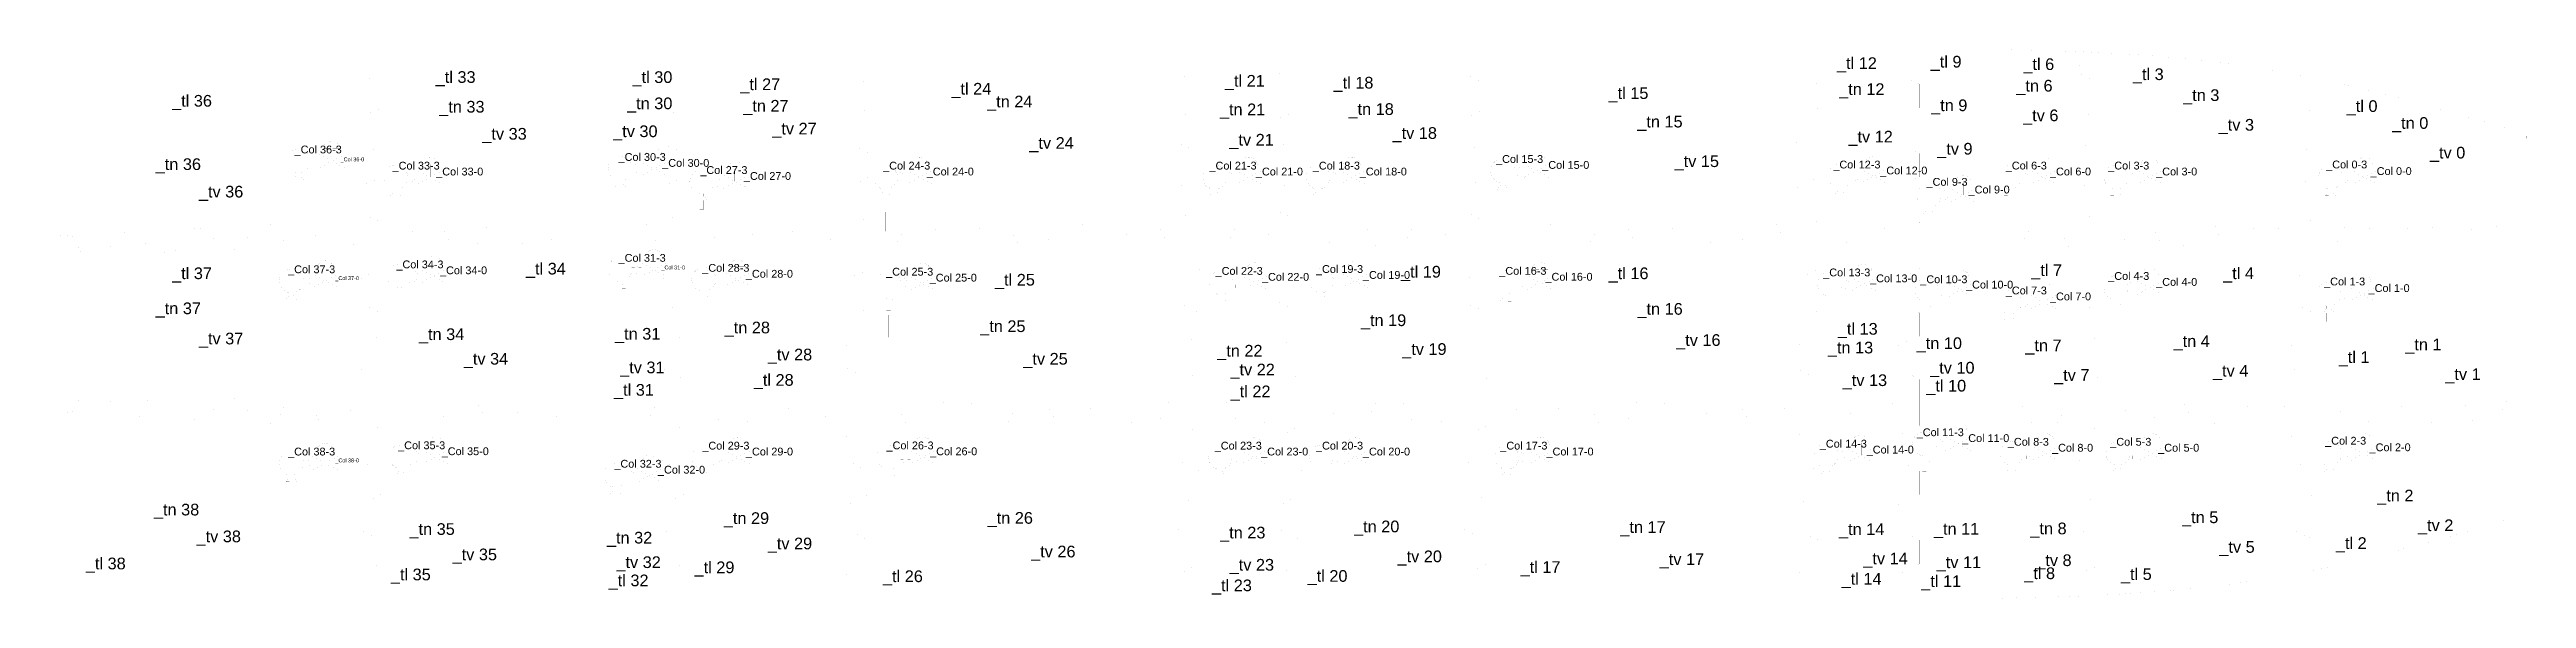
# Model space of a CAD drawing. Extents: x 286795 to 414225, y 83872 to 112073.
import ezdxf

# ---------------------------------------------------------------- set-up
doc = ezdxf.new("R2010")
doc.units = 0
doc.header["$MEASUREMENT"] = 0
doc.layers.add('Control objects', color=20, linetype='CONTINUOUS')
doc.layers.add('Omriss tanker', color=20, linetype='CONTINUOUS')
doc.styles.add('ARIAL', font='ARIAL.TTF', dxfattribs={"height": 12})

msp = doc.modelspace()

# ---------------------------------------------------------------- texts
at = {"layer": 'Control objects', "linetype": 'Continuous', "style": 'ARIAL'}
for s, height, p in [('_Col 36-3', 400, (299405, 106739)), ('_Col 36-0', 200, (301771, 106332)), ('_Col 33-3', 400, (304444, 105910)), ('_Col 33-0', 400, (306687, 105606)), ('_Col 30-3', 400, (316072, 106355)), ('_Col 30-0', 400, (318315, 106050)), ('_Col 27-3', 400, (320277, 105683)), ('_Col 27-0', 400, (322520, 105378)), ('_Col 24-3', 400, (329682, 105910)), ('_Col 24-0', 400, (331925, 105606)), ('_Col 21-3', 400, (346471, 105910)), ('_Col 21-0', 400, (348858, 105606)), ('_Col 18-3', 400, (351787, 105910)), ('_Col 18-0', 400, (354203, 105606)), ('_Col 15-3', 400, (361215, 106251)), ('_Col 15-0', 400, (363590, 105946)), ('_Col 12-3', 400, (378568, 105966)), ('_Col 12-0', 400, (380981, 105661)), ('_Col 6-3', 400, (387438, 105913)), ('_Col 6-0', 400, (389713, 105608)), ('_Col 3-3', 400, (392708, 105913)), ('_Col 3-0', 400, (395175, 105608)), ('_Col 0-3', 400, (403921, 105969)), ('_Col 0-0', 400, (406209, 105630)), ('_Col 9-3', 400, (383360, 105076)), ('_Col 9-0', 400, (385527, 104681)), ('_Col 37-3', 400, (299069, 100583)), ('_Col 34-3', 400, (304641, 100835)), ('_Col 34-0', 400, (306884, 100531)), ('_Col 31-3', 400, (316072, 101171)), ('_Col 31-0', 200, (318276, 100777)), ('_Col 28-3', 400, (320377, 100658)), ('_Col 28-0', 400, (322620, 100353)), ('_Col 25-3', 400, (329836, 100459)), ('_Col 22-3', 400, (346787, 100500)), ('_Col 19-3', 400, (351951, 100597)), ('_Col 19-0', 400, (354367, 100293)), ('_Col 16-3', 400, (361382, 100503)), ('_Col 13-3', 400, (378045, 100422)), ('_Col 37-0', 200, (301501, 100231)), ('_Col 25-0', 400, (332079, 100154)), ('_Col 22-0', 400, (349174, 100195)), ('_Col 16-0', 400, (363757, 100199)), ('_Col 13-0', 400, (380458, 100118)), ('_Col 10-3', 400, (383041, 100070)), ('_Col 10-0', 400, (385395, 99796)), ('_Col 7-3', 400, (387438, 99495)), ('_Col 7-0', 400, (389713, 99190)), ('_Col 4-3', 400, (392708, 100240)), ('_Col 4-0', 400, (395175, 99935)), ('_Col 1-3', 400, (403816, 99957)), ('_Col 1-0', 400, (406103, 99618)), ('_tn 19', 600, (354264, 97865)), ('_Col 35-3', 400, (304729, 91539)), ('_Col 29-3', 400, (320381, 91522)), ('_Col 26-3', 400, (329856, 91534)), ('_Col 23-3', 400, (346741, 91522)), ('_Col 20-3', 400, (351951, 91522)), ('_Col 17-3', 400, (361434, 91522)), ('_Col 14-3', 400, (377870, 91623)), ('_Col 11-3', 400, (382856, 92209)), ('_Col 11-0', 400, (385196, 91909)), ('_Col 8-3', 400, (387544, 91719)), ('_Col 8-0', 400, (389819, 91414)), ('_Col 5-3', 400, (392814, 91719)), ('_Col 5-0', 400, (395280, 91414)), ('_Col 2-3', 400, (403869, 91774)), ('_Col 2-0', 400, (406156, 91436)), ('_Col 38-3', 400, (299069, 91217)), ('_Col 38-0', 200, (301501, 90864)), ('_Col 35-0', 400, (306972, 91234)), ('_Col 32-3', 400, (315855, 90590)), ('_Col 32-0', 400, (318098, 90286)), ('_Col 29-0', 400, (322624, 91218)), ('_Col 26-0', 400, (332099, 91229)), ('_Col 23-0', 400, (349128, 91218)), ('_Col 20-0', 400, (354367, 91218)), ('_Col 17-0', 400, (363809, 91218)), ('_Col 14-0', 400, (380284, 91318))]:
    msp.add_text(s, height=height, dxfattribs=at).set_placement(p)
at = {"layer": 'Omriss tanker', "linetype": 'Continuous', "style": 'ARIAL'}
for s, p in [('_tl 33', (306664, 110363)), ('_tl 30', (316788, 110358)), ('_tl 12', (378756, 111076)), ('_tl 9', (383577, 111152)), ('_tl 6', (388346, 111024)), ('_tl 3', (393978, 110507)), ('_tl 36', (293101, 109142)), ('_tn 30', (316508, 109011)), ('_tl 27', (322335, 109991)), ('_tl 24', (333194, 109761)), ('_tn 24', (335032, 109103)), ('_tl 21', (347265, 110169)), ('_tl 18', (352854, 110073)), ('_tl 15', (367002, 109537)), ('_tn 12', (378866, 109740)), ('_tn 6', (387982, 109917)), ('_tn 3', (396562, 109432)), ('_tn 33', (306844, 108837)), ('_tn 27', (322487, 108886)), ('_tv 27', (323979, 107712)), ('_tn 21', (347009, 108701)), ('_tn 18', (353623, 108717)), ('_tn 15', (368483, 108071)), ('_tn 9', (383598, 108911)), ('_tv 6', (388330, 108393)), ('_tv 3', (398392, 107908)), ('_tl 0', (404979, 108869)), ('_tn 0', (407312, 108002)), ('_tv 33', (309062, 107446)), ('_tv 30', (315793, 107576)), ('_tv 24', (337206, 106974)), ('_tv 21', (347495, 107141)), ('_tv 18', (355890, 107486)), ('_tv 12', (379343, 107300)), ('_tv 9', (383912, 106677)), ('_tv 0', (409261, 106477)), ('_tn 36', (292257, 105886)), ('_tv 15', (370401, 106038)), ('_tv 36', (294481, 104474)), ('_tl 37', (293101, 100278)), ('_tl 34', (311307, 100516)), ('_tl 19', (356327, 100357)), ('_tl 16', (367007, 100278)), ('_tl 7', (388748, 100437)), ('_tl 4', (398621, 100278)), ('_tl 25', (335438, 99947)), ('_tn 37', (292256, 98478)), ('_tn 25', (334677, 97560)), ('_tn 16', (368488, 98450)), ('_tv 37', (294481, 96926)), ('_tn 34', (305803, 97147)), ('_tn 31', (315890, 97170)), ('_tn 28', (321530, 97492)), ('_tn 22', (346869, 96299)), ('_tv 19', (356386, 96385)), ('_tv 16', (370480, 96848)), ('_tn 13', (378286, 96460)), ('_tl 13', (378798, 97424)), ('_tn 10', (382855, 96688)), ('_tn 7', (388446, 96576)), ('_tn 4', (396072, 96795)), ('_tn 1', (407993, 96619)), ('_tv 34', (308108, 95886)), ('_tv 31', (316152, 95441)), ('_tv 28', (323748, 96101)), ('_tv 25', (336895, 95885)), ('_tv 22', (347550, 95332)), ('_tv 10', (383548, 95426)), ('_tv 7', (389925, 95052)), ('_tv 4', (398100, 95271)), ('_tl 1', (404569, 95970)), ('_tv 1', (410053, 95095)), ('_tl 31', (315838, 94288)), ('_tl 28', (323028, 94798)), ('_tl 22', (347560, 94209)), ('_tv 13', (379049, 94784)), ('_tl 10', (383350, 94502)), ('_tn 2', (406547, 88856)), ('_tn 38', (292167, 88135)), ('_tn 29', (321485, 87698)), ('_tn 26', (335058, 87710)), ('_tn 5', (396509, 87741)), ('_tv 2', (408647, 87332)), ('_tv 38', (294359, 86759)), ('_tn 35', (305314, 87136)), ('_tn 32', (315473, 86693)), ('_tv 29', (323746, 86394)), ('_tn 23', (347018, 86955)), ('_tn 20', (353910, 87269)), ('_tn 17', (367611, 87239)), ('_tn 14', (378861, 87128)), ('_tn 11', (383743, 87148)), ('_tn 8', (388705, 87168)), ('_tv 5', (398428, 86217)), ('_tl 2', (404421, 86415)), ('_tl 38', (288664, 85367)), ('_tl 35', (304357, 84802)), ('_tv 35', (307532, 85832)), ('_tv 32', (315961, 85433)), ('_tl 29', (319981, 85169)), ('_tv 26', (337295, 85981)), ('_tv 23', (347510, 85300)), ('_tv 20', (356146, 85733)), ('_tl 17', (362477, 85184)), ('_tv 17', (369635, 85585)), ('_tv 14', (380110, 85625)), ('_tv 11', (383885, 85429)), ('_tl 8', (388388, 84864)), ('_tv 8', (389008, 85534)), ('_tl 5', (393363, 84820)), ('_tl 32', (315561, 84497)), ('_tl 26', (329674, 84711)), ('_tl 23', (346602, 84243)), ('_tl 20', (351521, 84727)), ('_tl 14', (378997, 84576)), ('_tl 11', (383089, 84456))]:
    msp.add_text(s, height=600, dxfattribs=at).set_placement(p)

# ---------------------------------------------------------------- linework, layer by layer
at = {"layer": 'Control objects', "color": 42, "linetype": 'Continuous'}
for points in [[(301275, 106363, 1.21, 1.21, 0), (301275, 106991, 1.21, 1.21, 0), (300888, 106991, 1.21, 1.21, -0.8846768), (301753, 106991, 1.21, 1.21, 0), (301366, 106991, 1.21, 1.21, 0), (301366, 106363, 1.21, 1.21, 0), (301966, 106687, 0, 0, 0), (301966, 105990, 1.21, 1.21, 0), (301320, 106339, 1.21, 1.21, 0), (300675, 105990, 0, 0, 0), (300675, 106687, 1.21, 1.21, 0)], [(306303, 105534, 1.21, 1.21, 0), (306303, 106163, 1.21, 1.21, 0), (305916, 106163, 1.21, 1.21, -0.8846768), (306781, 106163, 1.21, 1.21, 0), (306394, 106163, 1.21, 1.21, 0), (306394, 105534, 1.21, 1.21, 0), (306994, 105858, 0, 0, 0), (306994, 105161, 1.21, 1.21, 0), (306349, 105510, 1.21, 1.21, 0), (305703, 105161, 0, 0, 0), (305703, 105858, 1.21, 1.21, 0)], [(317847, 105979, 1.21, 1.21, 0), (317847, 106607, 1.21, 1.21, 0), (317460, 106607, 1.21, 1.21, -0.8846768), (318325, 106607, 1.21, 1.21, 0), (317938, 106607, 1.21, 1.21, 0), (317938, 105979, 1.21, 1.21, 0), (318538, 106303, 0, 0, 0), (318538, 105606, 1.21, 1.21, 0), (317893, 105954, 1.21, 1.21, 0), (317247, 105606, 0, 0, 0), (317247, 106303, 1.21, 1.21, 0)], [(322052, 105307, 1.21, 1.21, 0), (322052, 105935, 1.21, 1.21, 0), (321665, 105935, 1.21, 1.21, -0.8846768), (322530, 105935, 1.21, 1.21, 0), (322142, 105935, 1.21, 1.21, 0), (322142, 105307, 1.21, 1.21, 0), (322743, 105631, 0, 0, 0), (322743, 104934, 1.21, 1.21, 0), (322097, 105282, 1.21, 1.21, 0), (321452, 104934, 0, 0, 0), (321452, 105631, 1.21, 1.21, 0)], [(331503, 105534, 1.21, 1.21, 0), (331503, 106163, 1.21, 1.21, 0), (331116, 106163, 1.21, 1.21, -0.8846768), (331981, 106163, 1.21, 1.21, 0), (331594, 106163, 1.21, 1.21, 0), (331594, 105534, 1.21, 1.21, 0), (332194, 105858, 0, 0, 0), (332194, 105161, 1.21, 1.21, 0), (331549, 105510, 1.21, 1.21, 0), (330903, 105161, 0, 0, 0), (330903, 105858, 1.21, 1.21, 0)], [(348447, 105534, 1.21, 1.21, 0), (348447, 106163, 1.21, 1.21, 0), (348060, 106163, 1.21, 1.21, -0.8846768), (348925, 106163, 1.21, 1.21, 0), (348538, 106163, 1.21, 1.21, 0), (348538, 105534, 1.21, 1.21, 0), (349138, 105858, 0, 0, 0), (349138, 105161, 1.21, 1.21, 0), (348493, 105510, 1.21, 1.21, 0), (347847, 105161, 0, 0, 0), (347847, 105858, 1.21, 1.21, 0)], [(353763, 105534, 1.21, 1.21, 0), (353763, 106163, 1.21, 1.21, 0), (353376, 106163, 1.21, 1.21, -0.8846768), (354241, 106163, 1.21, 1.21, 0), (353854, 106163, 1.21, 1.21, 0), (353854, 105534, 1.21, 1.21, 0), (354454, 105858, 0, 0, 0), (354454, 105161, 1.21, 1.21, 0), (353809, 105510, 1.21, 1.21, 0), (353163, 105161, 0, 0, 0), (353163, 105858, 1.21, 1.21, 0)], [(363250, 105875, 1.21, 1.21, 0), (363250, 106503, 1.21, 1.21, 0), (362863, 106503, 1.21, 1.21, -0.8846768), (363728, 106503, 1.21, 1.21, 0), (363341, 106503, 1.21, 1.21, 0), (363341, 105875, 1.21, 1.21, 0), (363941, 106199, 0, 0, 0), (363941, 105502, 1.21, 1.21, 0), (363296, 105850, 1.21, 1.21, 0), (362650, 105502, 0, 0, 0), (362650, 106199, 1.21, 1.21, 0)], [(380605, 105590, 1.21, 1.21, 0), (380605, 106218, 1.21, 1.21, 0), (380218, 106218, 1.21, 1.21, -0.8846768), (381083, 106218, 1.21, 1.21, 0), (380696, 106218, 1.21, 1.21, 0), (380696, 105590, 1.21, 1.21, 0), (381296, 105914, 0, 0, 0), (381296, 105217, 1.21, 1.21, 0), (380650, 105566, 1.21, 1.21, 0), (380005, 105217, 0, 0, 0), (380005, 105914, 1.21, 1.21, 0)], [(389334, 105537, 1.21, 1.21, 0), (389334, 106165, 1.21, 1.21, 0), (388947, 106165, 1.21, 1.21, -0.8846768), (389812, 106165, 1.21, 1.21, 0), (389425, 106165, 1.21, 1.21, 0), (389425, 105537, 1.21, 1.21, 0), (390025, 105861, 0, 0, 0), (390025, 105164, 1.21, 1.21, 0), (389380, 105512, 1.21, 1.21, 0), (388734, 105164, 0, 0, 0), (388734, 105861, 1.21, 1.21, 0)], [(394804, 105537, 1.21, 1.21, 0), (394804, 106165, 1.21, 1.21, 0), (394417, 106165, 1.21, 1.21, -0.8846768), (395282, 106165, 1.21, 1.21, 0), (394895, 106165, 1.21, 1.21, 0), (394895, 105537, 1.21, 1.21, 0), (395495, 105861, 0, 0, 0), (395495, 105164, 1.21, 1.21, 0), (394850, 105512, 1.21, 1.21, 0), (394204, 105164, 0, 0, 0), (394204, 105861, 1.21, 1.21, 0)], [(405850, 105537, 1.21, 1.21, 0), (405850, 106165, 1.21, 1.21, 0), (405463, 106165, 1.21, 1.21, -0.8846768), (406328, 106165, 1.21, 1.21, 0), (405941, 106165, 1.21, 1.21, 0), (405941, 105537, 1.21, 1.21, 0), (406541, 105861, 0, 0, 0), (406541, 105164, 1.21, 1.21, 0), (405895, 105512, 1.21, 1.21, 0), (405250, 105164, 0, 0, 0), (405250, 105861, 1.21, 1.21, 0)], [(385190, 104610, 1.21, 1.21, 0), (385190, 105238, 1.21, 1.21, 0), (384802, 105238, 1.21, 1.21, -0.8846768), (385667, 105238, 1.21, 1.21, 0), (385280, 105238, 1.21, 1.21, 0), (385280, 104610, 1.21, 1.21, 0), (385881, 104934, 0, 0, 0), (385881, 104237, 1.21, 1.21, 0), (385235, 104585, 1.21, 1.21, 0), (384589, 104237, 0, 0, 0), (384589, 104934, 1.21, 1.21, 0)], [(300939, 100207, 1.21, 1.21, 0), (300939, 100836, 1.21, 1.21, 0), (300552, 100836, 1.21, 1.21, -0.8846768), (301417, 100836, 1.21, 1.21, 0), (301029, 100836, 1.21, 1.21, 0), (301029, 100207, 1.21, 1.21, 0), (301630, 100531, 0, 0, 0), (301630, 99835, 1.21, 1.21, 0), (300984, 100183, 1.21, 1.21, 0), (300338, 99835, 0, 0, 0), (300338, 100531, 1.21, 1.21, 0)], [(306500, 100459, 1.21, 1.21, 0), (306500, 101087, 1.21, 1.21, 0), (306113, 101087, 1.21, 1.21, -0.8846768), (306978, 101087, 1.21, 1.21, 0), (306591, 101087, 1.21, 1.21, 0), (306591, 100459, 1.21, 1.21, 0), (307191, 100783, 0, 0, 0), (307191, 100086, 1.21, 1.21, 0), (306546, 100435, 1.21, 1.21, 0), (305900, 100086, 0, 0, 0), (305900, 100783, 1.21, 1.21, 0)], [(317847, 100795, 1.21, 1.21, 0), (317847, 101423, 1.21, 1.21, 0), (317460, 101423, 1.21, 1.21, -0.8846768), (318325, 101423, 1.21, 1.21, 0), (317938, 101423, 1.21, 1.21, 0), (317938, 100795, 1.21, 1.21, 0), (318538, 101119, 0, 0, 0), (318538, 100422, 1.21, 1.21, 0), (317893, 100771, 1.21, 1.21, 0), (317247, 100422, 0, 0, 0), (317247, 101119, 1.21, 1.21, 0)], [(322152, 100282, 1.21, 1.21, 0), (322152, 100910, 1.21, 1.21, 0), (321765, 100910, 1.21, 1.21, -0.8846768), (322630, 100910, 1.21, 1.21, 0), (322243, 100910, 1.21, 1.21, 0), (322243, 100282, 1.21, 1.21, 0), (322843, 100606, 0, 0, 0), (322843, 99909, 1.21, 1.21, 0), (322197, 100258, 1.21, 1.21, 0), (321552, 99909, 0, 0, 0), (321552, 100606, 1.21, 1.21, 0)], [(331658, 100083, 1.21, 1.21, 0), (331658, 100711, 1.21, 1.21, 0), (331271, 100711, 1.21, 1.21, -0.8846768), (332136, 100711, 1.21, 1.21, 0), (331748, 100711, 1.21, 1.21, 0), (331748, 100083, 1.21, 1.21, 0), (332349, 100407, 0, 0, 0), (332349, 99710, 1.21, 1.21, 0), (331703, 100058, 1.21, 1.21, 0), (331058, 99710, 0, 0, 0), (331058, 100407, 1.21, 1.21, 0)], [(348763, 100124, 1.21, 1.21, 0), (348763, 100752, 1.21, 1.21, 0), (348376, 100752, 1.21, 1.21, -0.8846768), (349241, 100752, 1.21, 1.21, 0), (348853, 100752, 1.21, 1.21, 0), (348853, 100124, 1.21, 1.21, 0), (349454, 100448, 0, 0, 0), (349454, 99751, 1.21, 1.21, 0), (348808, 100100, 1.21, 1.21, 0), (348163, 99751, 0, 0, 0), (348163, 100448, 1.21, 1.21, 0)], [(353927, 100221, 1.21, 1.21, 0), (353927, 100849, 1.21, 1.21, 0), (353540, 100849, 1.21, 1.21, -0.8846768), (354405, 100849, 1.21, 1.21, 0), (354018, 100849, 1.21, 1.21, 0), (354018, 100221, 1.21, 1.21, 0), (354618, 100545, 0, 0, 0), (354618, 99848, 1.21, 1.21, 0), (353973, 100197, 1.21, 1.21, 0), (353327, 99848, 0, 0, 0), (353327, 100545, 1.21, 1.21, 0)], [(363417, 100127, 1.21, 1.21, 0), (363417, 100756, 1.21, 1.21, 0), (363030, 100756, 1.21, 1.21, -0.8846768), (363895, 100756, 1.21, 1.21, 0), (363507, 100756, 1.21, 1.21, 0), (363507, 100127, 1.21, 1.21, 0), (364108, 100451, 0, 0, 0), (364108, 99755, 1.21, 1.21, 0), (363462, 100103, 1.21, 1.21, 0), (362817, 99755, 0, 0, 0), (362817, 100451, 1.21, 1.21, 0)], [(380082, 100046, 1.21, 1.21, 0), (380082, 100675, 1.21, 1.21, 0), (379695, 100675, 1.21, 1.21, -0.8846768), (380560, 100675, 1.21, 1.21, 0), (380172, 100675, 1.21, 1.21, 0), (380172, 100046, 1.21, 1.21, 0), (380773, 100370, 0, 0, 0), (380773, 99673, 1.21, 1.21, 0), (380127, 100022, 1.21, 1.21, 0), (379482, 99673, 0, 0, 0), (379482, 100370, 1.21, 1.21, 0)], [(385078, 99740, 1.21, 1.21, 0), (385078, 100369, 1.21, 1.21, 0), (384690, 100369, 1.21, 1.21, -0.8846768), (385555, 100369, 1.21, 1.21, 0), (385168, 100369, 1.21, 1.21, 0), (385168, 99740, 1.21, 1.21, 0), (385768, 100064, 0, 0, 0), (385768, 99367, 1.21, 1.21, 0), (385123, 99716, 1.21, 1.21, 0), (384477, 99367, 0, 0, 0), (384477, 100064, 1.21, 1.21, 0)], [(394804, 99864, 1.21, 1.21, 0), (394804, 100492, 1.21, 1.21, 0), (394417, 100492, 1.21, 1.21, -0.8846768), (395282, 100492, 1.21, 1.21, 0), (394895, 100492, 1.21, 1.21, 0), (394895, 99864, 1.21, 1.21, 0), (395495, 100188, 0, 0, 0), (395495, 99491, 1.21, 1.21, 0), (394850, 99839, 1.21, 1.21, 0), (394204, 99491, 0, 0, 0), (394204, 100188, 1.21, 1.21, 0)], [(389334, 99119, 1.21, 1.21, 0), (389334, 99747, 1.21, 1.21, 0), (388947, 99747, 1.21, 1.21, -0.8846768), (389812, 99747, 1.21, 1.21, 0), (389425, 99747, 1.21, 1.21, 0), (389425, 99119, 1.21, 1.21, 0), (390025, 99443, 0, 0, 0), (390025, 98746, 1.21, 1.21, 0), (389380, 99094, 1.21, 1.21, 0), (388734, 98746, 0, 0, 0), (388734, 99443, 1.21, 1.21, 0)], [(405744, 99525, 1.21, 1.21, 0), (405744, 100153, 1.21, 1.21, 0), (405357, 100153, 1.21, 1.21, -0.8846768), (406222, 100153, 1.21, 1.21, 0), (405835, 100153, 1.21, 1.21, 0), (405835, 99525, 1.21, 1.21, 0), (406435, 99849, 0, 0, 0), (406435, 99152, 1.21, 1.21, 0), (405790, 99500, 1.21, 1.21, 0), (405144, 99152, 0, 0, 0), (405144, 99849, 1.21, 1.21, 0)], [(300939, 90841, 1.21, 1.21, 0), (300939, 91469, 1.21, 1.21, 0), (300552, 91469, 1.21, 1.21, -0.8846768), (301417, 91469, 1.21, 1.21, 0), (301029, 91469, 1.21, 1.21, 0), (301029, 90841, 1.21, 1.21, 0), (301630, 91165, 0, 0, 0), (301630, 90468, 1.21, 1.21, 0), (300984, 90816, 1.21, 1.21, 0), (300338, 90468, 0, 0, 0), (300338, 91165, 1.21, 1.21, 0)], [(306588, 91162, 1.21, 1.21, 0), (306588, 91791, 1.21, 1.21, 0), (306201, 91791, 1.21, 1.21, -0.8846768), (307066, 91791, 1.21, 1.21, 0), (306679, 91791, 1.21, 1.21, 0), (306679, 91162, 1.21, 1.21, 0), (307279, 91486, 0, 0, 0), (307279, 90790, 1.21, 1.21, 0), (306634, 91138, 1.21, 1.21, 0), (305988, 90790, 0, 0, 0), (305988, 91486, 1.21, 1.21, 0)], [(322156, 91146, 1.21, 1.21, 0), (322156, 91775, 1.21, 1.21, 0), (321769, 91775, 1.21, 1.21, -0.8846768), (322634, 91775, 1.21, 1.21, 0), (322247, 91775, 1.21, 1.21, 0), (322247, 91146, 1.21, 1.21, 0), (322847, 91470, 0, 0, 0), (322847, 90773, 1.21, 1.21, 0), (322201, 91122, 1.21, 1.21, 0), (321556, 90773, 0, 0, 0), (321556, 91470, 1.21, 1.21, 0)], [(331678, 91157, 1.21, 1.21, 0), (331678, 91786, 1.21, 1.21, 0), (331291, 91786, 1.21, 1.21, -0.8846768), (332156, 91786, 1.21, 1.21, 0), (331768, 91786, 1.21, 1.21, 0), (331768, 91157, 1.21, 1.21, 0), (332369, 91481, 0, 0, 0), (332369, 90785, 1.21, 1.21, 0), (331723, 91133, 1.21, 1.21, 0), (331078, 90785, 0, 0, 0), (331078, 91481, 1.21, 1.21, 0)], [(348717, 91146, 1.21, 1.21, 0), (348717, 91775, 1.21, 1.21, 0), (348330, 91775, 1.21, 1.21, -0.8846768), (349195, 91775, 1.21, 1.21, 0), (348808, 91775, 1.21, 1.21, 0), (348808, 91146, 1.21, 1.21, 0), (349408, 91470, 0, 0, 0), (349408, 90773, 1.21, 1.21, 0), (348763, 91122, 1.21, 1.21, 0), (348117, 90773, 0, 0, 0), (348117, 91470, 1.21, 1.21, 0)], [(353927, 91146, 1.21, 1.21, 0), (353927, 91775, 1.21, 1.21, 0), (353540, 91775, 1.21, 1.21, -0.8846768), (354405, 91775, 1.21, 1.21, 0), (354018, 91775, 1.21, 1.21, 0), (354018, 91146, 1.21, 1.21, 0), (354618, 91470, 0, 0, 0), (354618, 90773, 1.21, 1.21, 0), (353973, 91122, 1.21, 1.21, 0), (353327, 90773, 0, 0, 0), (353327, 91470, 1.21, 1.21, 0)], [(363469, 91146, 1.21, 1.21, 0), (363469, 91775, 1.21, 1.21, 0), (363082, 91775, 1.21, 1.21, -0.8846768), (363947, 91775, 1.21, 1.21, 0), (363560, 91775, 1.21, 1.21, 0), (363560, 91146, 1.21, 1.21, 0), (364160, 91470, 0, 0, 0), (364160, 90773, 1.21, 1.21, 0), (363515, 91122, 1.21, 1.21, 0), (362869, 90773, 0, 0, 0), (362869, 91470, 1.21, 1.21, 0)], [(379907, 91247, 1.21, 1.21, 0), (379907, 91875, 1.21, 1.21, 0), (379520, 91875, 1.21, 1.21, -0.8846768), (380385, 91875, 1.21, 1.21, 0), (379998, 91875, 1.21, 1.21, 0), (379998, 91247, 1.21, 1.21, 0), (380598, 91571, 0, 0, 0), (380598, 90874, 1.21, 1.21, 0), (379953, 91222, 1.21, 1.21, 0), (379307, 90874, 0, 0, 0), (379307, 91571, 1.21, 1.21, 0)], [(384952, 91844, 1.21, 1.21, 0), (384952, 92472, 1.21, 1.21, 0), (384565, 92472, 1.21, 1.21, -0.8846768), (385430, 92472, 1.21, 1.21, 0), (385043, 92472, 1.21, 1.21, 0), (385043, 91844, 1.21, 1.21, 0), (385643, 92168, 0, 0, 0), (385643, 91471, 1.21, 1.21, 0), (384997, 91820, 1.21, 1.21, 0), (384352, 91471, 0, 0, 0), (384352, 92168, 1.21, 1.21, 0)], [(389440, 91343, 1.21, 1.21, 0), (389440, 91971, 1.21, 1.21, 0), (389053, 91971, 1.21, 1.21, -0.8846768), (389918, 91971, 1.21, 1.21, 0), (389531, 91971, 1.21, 1.21, 0), (389531, 91343, 1.21, 1.21, 0), (390131, 91667, 0, 0, 0), (390131, 90970, 1.21, 1.21, 0), (389485, 91318, 1.21, 1.21, 0), (388840, 90970, 0, 0, 0), (388840, 91667, 1.21, 1.21, 0)], [(394910, 91343, 1.21, 1.21, 0), (394910, 91971, 1.21, 1.21, 0), (394523, 91971, 1.21, 1.21, -0.8846768), (395388, 91971, 1.21, 1.21, 0), (395001, 91971, 1.21, 1.21, 0), (395001, 91343, 1.21, 1.21, 0), (395601, 91667, 0, 0, 0), (395601, 90970, 1.21, 1.21, 0), (394955, 91318, 1.21, 1.21, 0), (394310, 90970, 0, 0, 0), (394310, 91667, 1.21, 1.21, 0)], [(405797, 91343, 1.21, 1.21, 0), (405797, 91971, 1.21, 1.21, 0), (405410, 91971, 1.21, 1.21, -0.8846768), (406275, 91971, 1.21, 1.21, 0), (405888, 91971, 1.21, 1.21, 0), (405888, 91343, 1.21, 1.21, 0), (406488, 91667, 0, 0, 0), (406488, 90970, 1.21, 1.21, 0), (405843, 91318, 1.21, 1.21, 0), (405197, 90970, 0, 0, 0), (405197, 91667, 1.21, 1.21, 0)], [(317630, 90214, 1.21, 1.21, 0), (317630, 90843, 1.21, 1.21, 0), (317243, 90843, 1.21, 1.21, -0.8846768), (318108, 90843, 1.21, 1.21, 0), (317720, 90843, 1.21, 1.21, 0), (317720, 90214, 1.21, 1.21, 0), (318321, 90538, 0, 0, 0), (318321, 89842, 1.21, 1.21, 0), (317675, 90190, 1.21, 1.21, 0), (317030, 89842, 0, 0, 0), (317030, 90538, 1.21, 1.21, 0)]]:
    msp.add_lwpolyline(points, format="xyseb", close=True, dxfattribs=at)
at = {"layer": 'Control objects', "linetype": 'Continuous', "const_width": 0.9}
for points in [[(300675, 106233), (300675, 106444), (300536, 106444), (300323, 106622), (300323, 106444), (300184, 106444, 1.9262084), (299469, 105732), (299469, 105596), (299291, 105384), (299469, 105384), (299469, 104929), (299680, 104929), (299680, 105382), (299856, 105382), (299680, 105594), (299680, 105732, 0.3158256), (300184, 106233), (300322, 106233), (300322, 106057), (300534, 106233)], [(305703, 105404), (305703, 105616), (305564, 105616), (305352, 105793), (305352, 105616), (305212, 105616, 1.9262084), (304497, 104904), (304497, 104767), (304319, 104555), (304497, 104555), (304497, 104100), (304708, 104100), (304708, 104553), (304884, 104553), (304708, 104766), (304708, 104903, 0.3158256), (305212, 105404), (305350, 105404), (305350, 105228), (305562, 105404)], [(317247, 105848), (317247, 106060), (317108, 106060), (316896, 106237), (316896, 106060), (316756, 106060, 1.9262084), (316041, 105348), (316041, 105212), (315863, 104999), (316041, 104999), (316041, 104545), (316252, 104545), (316252, 104998), (316428, 104998), (316252, 105210), (316252, 105347, 0.3158256), (316756, 105848), (316894, 105848), (316894, 105673), (317106, 105848)], [(321452, 105177), (321452, 105388), (321312, 105388), (321100, 105566), (321100, 105388), (320961, 105388, 1.9262084), (320245, 104676), (320245, 104540), (320068, 104328), (320245, 104328), (320245, 103873), (320457, 103873), (320457, 104326), (320633, 104326), (320457, 104538), (320457, 104676, 0.3158256), (320961, 105177), (321098, 105177), (321098, 105001), (321311, 105177)], [(330903, 105404), (330903, 105616), (330764, 105616), (330552, 105793), (330552, 105616), (330412, 105616, 1.9262084), (329697, 104904), (329697, 104767), (329519, 104555), (329697, 104555), (329697, 104100), (329908, 104100), (329908, 104553), (330084, 104553), (329908, 104766), (329908, 104903, 0.3158256), (330412, 105404), (330550, 105404), (330550, 105228), (330762, 105404)], [(347847, 105404), (347847, 105616), (347708, 105616), (347496, 105793), (347496, 105616), (347357, 105616, 1.9262084), (346641, 104904), (346641, 104767), (346463, 104555), (346641, 104555), (346641, 104100), (346853, 104100), (346853, 104553), (347028, 104553), (346853, 104766), (346853, 104903, 0.3158256), (347357, 105404), (347494, 105404), (347494, 105228), (347706, 105404)], [(353163, 105404), (353163, 105616), (353024, 105616), (352812, 105793), (352812, 105616), (352672, 105616, 1.9262084), (351957, 104904), (351957, 104767), (351779, 104555), (351957, 104555), (351957, 104100), (352168, 104100), (352168, 104553), (352344, 104553), (352168, 104766), (352168, 104903, 0.3158256), (352672, 105404), (352810, 105404), (352810, 105228), (353022, 105404)], [(362650, 105744), (362650, 105956), (362511, 105956), (362299, 106133), (362299, 105956), (362159, 105956, 1.9262084), (361444, 105244), (361444, 105108), (361266, 104895), (361444, 104895), (361444, 104441), (361655, 104441), (361655, 104894), (361831, 104894), (361655, 105106), (361655, 105243, 0.3158256), (362159, 105744), (362297, 105744), (362297, 105569), (362509, 105744)], [(380005, 105460), (380005, 105671), (379866, 105671), (379653, 105849), (379653, 105671), (379514, 105671, 1.9262084), (378799, 104959), (378799, 104823), (378621, 104611), (378799, 104611), (378799, 104156), (379010, 104156), (379010, 104609), (379186, 104609), (379010, 104822), (379010, 104959, 0.3158256), (379514, 105460), (379652, 105460), (379652, 105284), (379864, 105460)], [(388734, 105407), (388734, 105618), (388595, 105618), (388383, 105796), (388383, 105618), (388243, 105618, 1.9262084), (387528, 104906), (387528, 104770), (387350, 104558), (387528, 104558), (387528, 104103), (387739, 104103), (387739, 104556), (387915, 104556), (387739, 104768), (387739, 104906, 0.3158256), (388243, 105407), (388381, 105407), (388381, 105231), (388593, 105407)], [(394204, 105407), (394204, 105618), (394065, 105618), (393853, 105796), (393853, 105618), (393713, 105618, 1.9262084), (392998, 104906), (392998, 104770), (392820, 104558), (392998, 104558), (392998, 104103), (393209, 104103), (393209, 104556), (393385, 104556), (393209, 104768), (393209, 104906, 0.3158256), (393713, 105407), (393851, 105407), (393851, 105231), (394063, 105407)], [(405250, 105407), (405250, 105618), (405111, 105618), (404899, 105796), (404899, 105618), (404759, 105618, 1.9262084), (404044, 104906), (404044, 104770), (403866, 104558), (404044, 104558), (404044, 104103), (404255, 104103), (404255, 104556), (404431, 104556), (404255, 104768), (404255, 104906, 0.3158256), (404759, 105407), (404897, 105407), (404897, 105231), (405109, 105407)], [(384589, 104480), (384589, 104691), (384450, 104691), (384238, 104869), (384238, 104691), (384099, 104691, 1.9262084), (383383, 103979), (383383, 103843), (383206, 103631), (383383, 103631), (383383, 103176), (383595, 103176), (383595, 103629), (383770, 103629), (383595, 103841), (383595, 103979, 0.3158256), (384099, 104480), (384236, 104480), (384236, 104304), (384449, 104480)], [(300338, 100077), (300338, 100289), (300199, 100289), (299987, 100466), (299987, 100289), (299848, 100289, 1.9262084), (299132, 99577), (299132, 99440), (298955, 99228), (299132, 99228), (299132, 98773), (299344, 98773), (299344, 99226), (299519, 99226), (299344, 99439), (299344, 99576, 0.3158256), (299848, 100077), (299985, 100077), (299985, 99902), (300198, 100077)], [(305900, 100329), (305900, 100541), (305761, 100541), (305549, 100718), (305549, 100541), (305409, 100541, 1.9262084), (304694, 99828), (304694, 99692), (304516, 99480), (304694, 99480), (304694, 99025), (304905, 99025), (304905, 99478), (305081, 99478), (304905, 99691), (304905, 99828, 0.3158256), (305409, 100329), (305547, 100329), (305547, 100153), (305759, 100329)], [(317247, 100665), (317247, 100876), (317108, 100876), (316896, 101054), (316896, 100876), (316756, 100876, 1.9262084), (316041, 100164), (316041, 100028), (315863, 99816), (316041, 99816), (316041, 99361), (316252, 99361), (316252, 99814), (316428, 99814), (316252, 100027), (316252, 100164, 0.3158256), (316756, 100665), (316894, 100665), (316894, 100489), (317106, 100665)], [(321552, 100152), (321552, 100363), (321413, 100363), (321200, 100541), (321200, 100363), (321061, 100363, 1.9262084), (320346, 99651), (320346, 99515), (320168, 99303), (320346, 99303), (320346, 98848), (320557, 98848), (320557, 99301), (320733, 99301), (320557, 99513), (320557, 99651, 0.3158256), (321061, 100152), (321199, 100152), (321199, 99976), (321411, 100152)], [(331058, 99952), (331058, 100164), (330918, 100164), (330706, 100341), (330706, 100164), (330567, 100164, 1.9262084), (329851, 99452), (329851, 99316), (329674, 99103), (329851, 99103), (329851, 98649), (330063, 98649), (330063, 99102), (330238, 99102), (330063, 99314), (330063, 99452, 0.3158256), (330567, 99952), (330704, 99952), (330704, 99777), (330917, 99952)], [(348163, 99994), (348163, 100205), (348023, 100205), (347811, 100383), (347811, 100205), (347672, 100205, 1.9262084), (346956, 99493), (346956, 99357), (346779, 99145), (346956, 99145), (346956, 98690), (347168, 98690), (347168, 99143), (347343, 99143), (347168, 99355), (347168, 99493, 0.3158256), (347672, 99994), (347809, 99994), (347809, 99818), (348022, 99994)], [(353327, 100091), (353327, 100303), (353188, 100303), (352976, 100480), (352976, 100303), (352836, 100303, 1.9262084), (352121, 99590), (352121, 99454), (351943, 99242), (352121, 99242), (352121, 98787), (352332, 98787), (352332, 99240), (352508, 99240), (352332, 99453), (352332, 99590, 0.3158256), (352836, 100091), (352974, 100091), (352974, 99915), (353186, 100091)], [(362817, 99997), (362817, 100209), (362677, 100209), (362465, 100386), (362465, 100209), (362326, 100209, 1.9262084), (361610, 99497), (361610, 99360), (361433, 99148), (361610, 99148), (361610, 98693), (361822, 98693), (361822, 99146), (361997, 99146), (361822, 99359), (361822, 99496, 0.3158256), (362326, 99997), (362463, 99997), (362463, 99822), (362676, 99997)], [(379482, 99916), (379482, 100128), (379342, 100128), (379130, 100305), (379130, 100128), (378991, 100128, 1.9262084), (378275, 99416), (378275, 99279), (378098, 99067), (378275, 99067), (378275, 98612), (378487, 98612), (378487, 99065), (378662, 99065), (378487, 99278), (378487, 99415, 0.3158256), (378991, 99916), (379128, 99916), (379128, 99741), (379341, 99916)], [(384477, 99610), (384477, 99822), (384338, 99822), (384126, 99999), (384126, 99822), (383987, 99822, 1.9262084), (383271, 99110), (383271, 98973), (383094, 98761), (383271, 98761), (383271, 98306), (383483, 98306), (383483, 98759), (383658, 98759), (383483, 98972), (383483, 99109, 0.3158256), (383987, 99610), (384124, 99610), (384124, 99434), (384337, 99610)], [(388734, 98988), (388734, 99200), (388595, 99200), (388383, 99377), (388383, 99200), (388243, 99200, 1.9262084), (387528, 98488), (387528, 98352), (387350, 98139), (387528, 98139), (387528, 97685), (387739, 97685), (387739, 98137), (387915, 98137), (387739, 98350), (387739, 98487, 0.3158256), (388243, 98988), (388381, 98988), (388381, 98813), (388593, 98988)], [(394204, 99734), (394204, 99945), (394065, 99945), (393853, 100123), (393853, 99945), (393713, 99945, 1.9262084), (392998, 99233), (392998, 99097), (392820, 98885), (392998, 98885), (392998, 98430), (393209, 98430), (393209, 98883), (393385, 98883), (393209, 99095), (393209, 99233, 0.3158256), (393713, 99734), (393851, 99734), (393851, 99558), (394063, 99734)], [(405144, 99394), (405144, 99606), (405005, 99606), (404793, 99783), (404793, 99606), (404653, 99606, 1.9262084), (403938, 98894), (403938, 98758), (403760, 98545), (403938, 98545), (403938, 98091), (404149, 98091), (404149, 98544), (404325, 98544), (404149, 98756), (404149, 98893, 0.3158256), (404653, 99394), (404791, 99394), (404791, 99219), (405003, 99394)], [(305988, 91032), (305988, 91244), (305849, 91244), (305637, 91421), (305637, 91244), (305497, 91244, 1.9262084), (304782, 90532), (304782, 90396), (304604, 90183), (304782, 90183), (304782, 89729), (304993, 89729), (304993, 90181), (305169, 90181), (304993, 90394), (304993, 90531, 0.3158256), (305497, 91032), (305635, 91032), (305635, 90857), (305847, 91032)], [(331078, 91027), (331078, 91239), (330938, 91239), (330726, 91416), (330726, 91239), (330587, 91239, 1.9262084), (329871, 90527), (329871, 90390), (329694, 90178), (329871, 90178), (329871, 89724), (330083, 89724), (330083, 90176), (330258, 90176), (330083, 90389), (330083, 90526, 0.3158256), (330587, 91027), (330724, 91027), (330724, 90852), (330937, 91027)], [(379307, 91117), (379307, 91328), (379168, 91328), (378956, 91506), (378956, 91328), (378817, 91328, 1.9262084), (378101, 90616), (378101, 90480), (377924, 90268), (378101, 90268), (378101, 89813), (378313, 89813), (378313, 90266), (378488, 90266), (378313, 90478), (378313, 90616, 0.3158256), (378817, 91117), (378954, 91117), (378954, 90941), (379166, 91117)], [(384352, 91714), (384352, 91926), (384213, 91926), (384000, 92103), (384000, 91926), (383861, 91926, 1.9262084), (383146, 91213), (383146, 91077), (382968, 90865), (383146, 90865), (383146, 90410), (383357, 90410), (383357, 90863), (383533, 90863), (383357, 91076), (383357, 91213, 0.3158256), (383861, 91714), (383999, 91714), (383999, 91538), (384211, 91714)], [(388840, 91212), (388840, 91424), (388701, 91424), (388489, 91601), (388489, 91424), (388349, 91424, 1.9262084), (387634, 90712), (387634, 90576), (387456, 90363), (387634, 90363), (387634, 89909), (387845, 89909), (387845, 90361), (388021, 90361), (387845, 90574), (387845, 90711, 0.3158256), (388349, 91212), (388487, 91212), (388487, 91037), (388699, 91212)], [(394310, 91212), (394310, 91424), (394171, 91424), (393959, 91601), (393959, 91424), (393819, 91424, 1.9262084), (393104, 90712), (393104, 90576), (392926, 90363), (393104, 90363), (393104, 89909), (393315, 89909), (393315, 90361), (393491, 90361), (393315, 90574), (393315, 90711, 0.3158256), (393819, 91212), (393957, 91212), (393957, 91037), (394169, 91212)], [(405197, 91212), (405197, 91424), (405058, 91424), (404846, 91601), (404846, 91424), (404706, 91424, 1.9262084), (403991, 90712), (403991, 90576), (403813, 90363), (403991, 90363), (403991, 89909), (404202, 89909), (404202, 90361), (404378, 90361), (404202, 90574), (404202, 90711, 0.3158256), (404706, 91212), (404844, 91212), (404844, 91037), (405056, 91212)], [(300338, 90711), (300338, 90922), (300199, 90922), (299987, 91100), (299987, 90922), (299848, 90922, 1.9262084), (299132, 90210), (299132, 90074), (298955, 89862), (299132, 89862), (299132, 89407), (299344, 89407), (299344, 89860), (299519, 89860), (299344, 90072), (299344, 90210, 0.3158256), (299848, 90711), (299985, 90711), (299985, 90535), (300198, 90711)], [(317030, 90084), (317030, 90296), (316890, 90296), (316678, 90473), (316678, 90296), (316539, 90296, 1.9262084), (315823, 89584), (315823, 89447), (315646, 89235), (315823, 89235), (315823, 88780), (316035, 88780), (316035, 89233), (316211, 89233), (316035, 89446), (316035, 89583, 0.3158256), (316539, 90084), (316676, 90084), (316676, 89909), (316889, 90084)], [(321556, 91016), (321556, 91228), (321417, 91228), (321204, 91405), (321204, 91228), (321065, 91228, 1.9262084), (320350, 90516), (320350, 90379), (320172, 90167), (320350, 90167), (320350, 89712), (320561, 89712), (320561, 90165), (320737, 90165), (320561, 90378), (320561, 90515, 0.3158256), (321065, 91016), (321203, 91016), (321203, 90841), (321415, 91016)], [(348117, 91016), (348117, 91228), (347978, 91228), (347766, 91405), (347766, 91228), (347626, 91228, 1.9262084), (346911, 90516), (346911, 90379), (346733, 90167), (346911, 90167), (346911, 89712), (347122, 89712), (347122, 90165), (347298, 90165), (347122, 90378), (347122, 90515, 0.3158256), (347626, 91016), (347764, 91016), (347764, 90841), (347976, 91016)], [(353327, 91016), (353327, 91228), (353188, 91228), (352976, 91405), (352976, 91228), (352836, 91228, 1.9262084), (352121, 90516), (352121, 90379), (351943, 90167), (352121, 90167), (352121, 89712), (352332, 89712), (352332, 90165), (352508, 90165), (352332, 90378), (352332, 90515, 0.3158256), (352836, 91016), (352974, 91016), (352974, 90841), (353186, 91016)], [(362869, 91016), (362869, 91228), (362730, 91228), (362518, 91405), (362518, 91228), (362378, 91228, 1.9262084), (361663, 90516), (361663, 90379), (361485, 90167), (361663, 90167), (361663, 89712), (361874, 89712), (361874, 90165), (362050, 90165), (361874, 90378), (361874, 90515, 0.3158256), (362378, 91016), (362516, 91016), (362516, 90841), (362728, 91016)]]:
    msp.add_lwpolyline(points, format="xyb", close=True, dxfattribs=at)
at = {"layer": 'Control objects', "linetype": 'Continuous'}
for points, const_width in [([(299574, 104929), (299574, 103567)], 0.6), ([(316146, 104545), (316146, 103183)], 0.6), ([(304603, 104100), (304603, 102738)], 0.6), ([(320351, 103873), (320351, 102511)], 0.6), ([(329803, 104100), (329803, 102738)], 0.6), ([(346747, 104100), (346747, 102738)], 0.6), ([(352063, 104100), (352063, 102738)], 0.6), ([(361550, 104441), (361550, 103079)], 0.6), ([(378904, 104156), (378904, 102794)], 0.6), ([(387634, 104103), (387634, 102741)], 0.6), ([(393104, 104103), (393104, 102741)], 0.6), ([(404149, 104103), (404149, 102741)], 0.6), ([(383489, 103176), (383489, 102495)], 0.6), ([(299238, 98773), (299238, 97412)], 0.6), ([(304800, 99025), (304800, 97663)], 0.6), ([(316146, 99361), (316146, 97999)], 0.6), ([(320451, 98848), (320451, 97486)], 0.6), ([(329957, 98649), (329957, 97287)], 0.6), ([(347062, 98690), (347062, 97328)], 0.6), ([(352226, 98787), (352226, 97425)], 0.6), ([(361716, 98693), (361716, 97332)], 0.6), ([(378381, 98612), (378381, 97251)], 0.6), ([(383377, 98306), (383377, 97625)], 0.3), ([(393104, 98430), (393104, 97068)], 0.6), ([(387634, 97685), (387634, 96323)], 0.6), ([(404044, 98091), (404044, 96729)], 0.6), ([(299238, 89407), (299238, 88045)], 0.6), ([(304888, 89729), (304888, 88367)], 0.6), ([(320455, 89712), (320455, 88351)], 0.6), ([(329977, 89724), (329977, 88362)], 0.6), ([(347016, 89712), (347016, 88351)], 0.6), ([(352226, 89712), (352226, 88351)], 0.6), ([(361768, 89712), (361768, 88351)], 0.6), ([(378207, 89813), (378207, 88451)], 0.6), ([(383251, 90410), (383251, 89592)], 0.6), ([(387739, 89909), (387739, 88547)], 0.6), ([(393209, 89909), (393209, 88547)], 0.6), ([(404097, 89909), (404097, 88547)], 0.6), ([(315929, 88780), (315929, 87419)], 0.6)]:
    msp.add_lwpolyline(points, close=True, dxfattribs=dict(at, const_width=const_width))
at = {"layer": 'Omriss tanker', "linetype": 'Continuous', "const_width": 0.3}
for points in [[(302695, 112072), (286800, 112072), (286795, 102472), (287925, 102532), (288534, 101412), (289732, 101475), (290221, 102652), (291420, 102714), (292029, 101595), (293227, 101657), (293717, 102835), (294915, 102897), (295524, 101778), (296723, 101840), (297212, 103018), (298410, 103080), (298995, 101947), (300195, 101947), (300745, 103097), (301945, 103097), (302495, 101947), (303845, 101947), (303845, 103197), (302695, 103747), (302695, 104972), (303845, 105522), (303845, 106747), (302695, 107297), (302695, 108522), (303845, 109072), (303845, 110297), (302695, 110847), (302695, 112072)], [(314315, 112072), (302695, 112072), (302695, 110847), (303845, 110297), (303845, 109072), (302695, 108522), (302695, 107297), (303845, 106747), (303845, 105522), (302695, 104972), (302695, 103747), (303845, 103197), (303845, 101947), (305045, 101947), (305645, 103097), (306895, 103097), (307495, 101947), (308745, 101947), (309345, 103097), (310595, 103097), (311195, 101947), (312445, 101947), (313045, 103097), (314315, 103097), (314315, 112072)], [(318249, 112072), (315119, 112072), (315119, 103097), (317509, 103097), (318109, 101947), (319399, 101947), (319399, 103197), (318249, 103747), (318249, 104972), (319399, 105522), (319399, 106747), (318249, 107297), (318249, 108522), (319399, 109072), (319399, 110297), (318249, 110847), (318249, 112072)], [(327789, 112072), (318249, 112072), (318249, 110847), (319399, 110297), (319399, 109072), (318249, 108522), (318249, 107297), (319399, 106747), (319399, 105522), (318249, 104972), (318249, 103747), (319399, 103197), (319399, 101947), (320734, 101947), (321334, 103097), (322669, 103097), (323269, 101947), (324604, 101947), (325204, 103097), (326539, 103097), (327139, 101947), (328939, 101947), (328939, 103197), (327789, 103747), (327789, 104972), (328939, 105522), (328939, 106747), (327789, 107297), (327789, 108522), (328939, 109072), (328939, 110297), (327789, 110847), (327789, 112072)], [(344839, 112072), (327789, 112072), (327789, 110847), (328939, 110297), (328939, 109072), (327789, 108522), (327789, 107297), (328939, 106747), (328939, 105522), (327789, 104972), (327789, 103747), (328939, 103197), (328939, 101947), (330274, 101947), (330874, 103097), (332209, 103097), (332809, 101947), (334144, 101947), (334744, 103097), (336079, 103097), (336679, 101947), (338014, 101947), (338614, 103097), (339949, 103097), (340549, 101947), (341884, 101947), (342484, 103097), (343819, 103097), (344419, 101947), (345989, 101947), (345989, 103197), (344839, 103747), (344839, 104972), (345989, 105522), (345989, 106747), (344839, 107297), (344839, 108522), (345989, 109072), (345989, 110297), (344839, 110847), (344839, 112072)], [(350049, 112072), (344839, 112072), (344839, 110847), (345989, 110297), (345989, 109072), (344839, 108522), (344839, 107297), (345989, 106747), (345989, 105522), (344839, 104972), (344839, 103747), (345989, 103197), (345989, 101947), (347324, 101947), (347924, 103097), (349259, 103097), (349859, 101947), (351194, 101947), (351199, 103197), (350049, 103747), (350049, 104972), (351199, 105522), (351199, 106747), (350049, 107297), (350049, 108522), (351199, 109072), (351199, 110297), (350049, 110847)], [(359589, 112072), (350049, 112072), (350049, 110847), (351199, 110297), (351199, 109072), (350049, 108522), (350049, 107297), (351199, 106747), (351199, 105522), (350049, 104972), (350049, 103747), (351199, 103197), (351194, 101947), (352534, 101947), (353134, 103097), (354469, 103097), (355069, 101947), (356404, 101947), (357004, 103097), (358339, 103097), (358939, 101947), (360739, 101947), (360739, 103197), (359589, 103747), (359589, 104972), (360739, 105522), (360739, 106747), (359589, 107297), (359589, 108522), (360739, 109072), (360739, 110297), (359589, 110847)], [(376639, 112072), (359589, 112072), (359589, 110847), (360739, 110297), (360739, 109072), (359589, 108522), (359589, 107297), (360739, 106747), (360739, 105522), (359589, 104972), (359589, 103747), (360739, 103197), (360739, 101947), (362074, 101947), (362674, 103097), (364009, 103097), (364609, 101947), (365944, 101947), (366544, 103097), (367879, 103097), (368479, 101947), (369814, 101947), (370414, 103097), (371749, 103097), (372349, 101947), (373684, 101947), (374284, 103097), (375619, 103097), (376219, 101947), (377789, 101947), (377789, 103197), (376639, 103747), (376639, 104972), (377789, 105522), (377789, 106747), (376639, 107297), (376639, 108522), (377789, 109072), (377789, 110297), (376639, 110847), (376639, 112072)], [(381849, 112072), (380969, 112072), (379434, 112072), (377920, 112072), (376639, 112072), (376639, 110847), (377789, 110297), (377789, 109072), (376639, 108522), (376639, 107297), (377789, 106747), (377789, 105522), (376639, 104972), (376639, 103747), (377789, 103197), (377789, 101947), (379124, 101947), (379724, 103097), (381059, 103097), (381659, 101947), (382994, 101947), (382999, 103197), (381849, 103747), (381849, 104972), (382999, 105522), (382999, 106747), (381849, 107297), (381849, 108522), (382999, 109072), (382999, 110297), (381849, 110847), (381849, 112072)], [(386305, 112072), (381849, 112072), (381849, 110847), (382999, 110297), (382999, 109072), (381849, 108522), (381849, 107297), (382999, 106747), (382999, 105522), (381849, 104972), (381849, 103747), (382999, 103197), (382994, 101947), (386305, 101947), (386305, 112072)], [(391246, 111966), (390791, 111984), (389906, 112011), (389022, 112038), (388150, 112055), (386876, 112072), (386876, 112072), (386876, 101950), (388176, 101950), (388776, 103100), (390076, 103100), (390676, 101950), (392346, 101950), (392346, 103200), (391196, 103750), (391196, 104975), (392346, 105525), (392346, 106750), (391196, 107300), (391196, 108525), (392346, 109075), (392346, 110300), (391196, 110850), (391246, 111966)], [(403286, 110613), (402392, 110785), (401213, 110993), (400025, 111181), (398863, 111346), (397159, 111555), (395450, 111716), (394278, 111804), (393682, 111845), (393035, 111882), (392216, 111924), (391246, 111966), (391196, 110850), (392346, 110300), (392346, 109075), (391196, 108525), (391196, 107300), (392346, 106750), (392346, 105525), (391196, 104975), (391196, 103750), (392346, 103200), (392346, 101950), (393346, 101950), (393896, 103100), (394946, 103100), (395496, 101950), (396546, 101950), (397096, 103100), (398146, 103100), (398696, 101950), (399746, 101950), (400296, 103100), (401346, 103100), (401896, 101950), (403286, 101950), (403286, 103200), (402136, 103750), (402136, 104975), (403286, 105525), (403286, 106750), (402136, 107300), (402136, 108525), (403286, 109075), (403286, 110613)], [(414210, 107692), (413675, 107867), (412521, 108226), (411934, 108400), (410723, 108752), (410099, 108930), (409451, 109109), (408803, 109289), (408188, 109453), (407573, 109617), (406392, 109918), (405817, 110055), (404675, 110319), (404129, 110445), (403286, 110613), (403286, 109075), (402136, 108525), (402136, 107300), (403286, 106750), (403286, 105525), (402136, 104975), (402136, 103750), (403286, 103200), (403286, 101950), (404386, 101950), (404936, 103100), (406036, 103100), (406586, 101950), (407686, 101950), (408236, 103100), (409336, 103100), (409886, 101950), (410986, 101950), (411536, 103100), (412636, 103100), (413186, 101950), (414225, 101950), (414210, 107692)], [(303845, 101947), (302495, 101947), (301945, 103097), (300745, 103097), (300195, 101947), (298995, 101947), (298410, 103080), (297212, 103018), (296723, 101840), (295524, 101778), (294915, 102897), (293717, 102835), (293227, 101657), (292029, 101595), (291420, 102714), (290221, 102652), (289732, 101475), (288534, 101412), (287928, 102532), (286795, 102472), (286795, 93472), (287925, 93413), (288534, 94533), (289732, 94470), (290221, 93293), (291420, 93230), (292029, 94350), (293227, 94287), (293717, 93110), (294915, 93048), (295524, 94167), (296723, 94105), (297212, 92927), (298410, 92865), (298994, 93972), (300195, 93972), (300745, 92847), (301945, 92847), (302495, 93997), (303845, 93997), (303845, 95147), (302695, 95697), (302695, 96847), (303845, 97397), (303845, 98547), (302695, 99097), (302695, 100247), (303845, 100797)], [(314315, 103097), (313045, 103097), (312445, 101947), (311195, 101947), (310595, 103097), (309345, 103097), (308745, 101947), (307495, 101947), (306895, 103097), (305645, 103097), (305045, 101947), (303845, 101947), (303845, 100797), (302695, 100247), (302695, 99097), (303845, 98547), (303845, 97397), (302695, 96847), (302695, 95697), (303845, 95147), (303845, 93997), (305045, 93997), (305645, 92847), (306895, 92847), (307495, 93997), (308745, 93997), (309345, 92847), (310595, 92847), (311195, 93997), (312445, 93997), (313045, 92847), (314315, 92847), (314315, 103097)], [(319399, 101947), (318109, 101947), (317509, 103097), (315119, 103097), (315119, 92847), (316195, 92847), (317509, 92847), (318109, 93997), (319399, 93997), (319399, 95147), (318249, 95697), (318249, 96847), (319399, 97397), (319399, 98547), (318249, 99097), (318249, 100247), (319399, 100797), (319399, 101947), (319399, 101947)], [(328939, 101947), (327139, 101947), (326539, 103097), (325204, 103097), (324604, 101947), (323269, 101947), (322669, 103097), (321334, 103097), (320734, 101947), (319399, 101947), (319399, 100797), (318249, 100247), (318249, 99097), (319399, 98547), (319399, 97397), (318249, 96847), (318249, 95697), (319399, 95147), (319399, 93997), (320734, 93997), (321334, 92847), (322669, 92847), (323269, 93997), (324604, 93997), (325204, 92847), (326539, 92847), (327139, 93997), (328939, 93997), (328939, 95147), (327789, 95697), (327789, 96847), (328939, 97397), (328939, 98547), (327789, 99097), (327789, 100247), (328939, 100797), (328939, 101947)], [(345989, 101947), (344419, 101947), (343819, 103097), (342484, 103097), (341884, 101947), (340549, 101947), (339949, 103097), (338614, 103097), (338014, 101947), (336679, 101947), (336079, 103097), (334744, 103097), (334144, 101947), (332809, 101947), (332209, 103097), (330874, 103097), (330274, 101947), (328939, 101947), (328939, 100797), (327789, 100247), (327789, 99097), (328939, 98547), (328939, 97397), (327789, 96847), (327789, 95697), (328939, 95147), (328939, 93997), (330274, 93997), (330874, 92847), (332209, 92847), (332809, 93997), (334144, 93997), (334744, 92847), (336079, 92847), (336679, 93997), (338014, 93997), (338614, 92847), (339949, 92847), (340549, 93997), (341884, 93997), (342484, 92847), (343819, 92847), (344419, 93997), (345989, 93997), (345989, 95147), (344839, 95697), (344839, 96847), (345989, 97397), (345989, 98260), (345989, 98547), (344839, 99097), (344839, 100247), (345989, 100797), (345989, 101947)], [(351194, 101947), (349859, 101947), (349259, 103097), (347924, 103097), (347324, 101947), (345989, 101947), (345989, 100797), (344839, 100247), (344839, 99097), (345989, 98552), (345989, 97397), (344839, 96847), (344839, 95697), (345989, 95147), (345989, 93997), (347324, 93997), (347924, 92847), (349259, 92847), (349859, 93997), (351199, 93997), (351199, 95147), (350049, 95697), (350049, 96847), (351199, 97347), (351199, 98547), (350049, 99097), (350049, 100247), (351199, 100797), (351199, 101947)], [(360739, 101947), (358939, 101947), (358339, 103097), (357004, 103097), (356404, 101947), (355069, 101947), (354469, 103097), (353134, 103097), (352534, 101947), (351199, 101947), (351199, 100797), (350049, 100247), (350049, 99097), (351199, 98547), (351199, 97397), (350049, 96847), (350049, 95697), (351199, 95147), (351199, 93997), (352534, 93997), (353134, 92847), (354469, 92847), (355069, 93997), (356404, 93997), (357004, 92847), (358339, 92847), (358939, 93997), (360739, 93997), (360739, 95147), (359589, 95697), (359589, 96847), (360739, 97347), (360739, 98547), (359589, 99097), (359589, 100247), (360739, 100797), (360739, 101947)], [(377789, 101947), (376219, 101947), (375619, 103097), (374284, 103097), (373684, 101947), (372349, 101947), (371749, 103097), (370414, 103097), (369814, 101947), (368479, 101947), (367879, 103097), (366544, 103097), (365944, 101947), (364609, 101947), (364009, 103097), (362674, 103097), (362074, 101947), (360739, 101947), (360739, 100797), (359589, 100247), (359589, 99097), (360739, 98547), (360739, 97347), (359589, 96847), (359589, 95697), (360739, 95147), (360739, 93997), (362074, 93997), (362674, 92847), (364009, 92847), (364609, 93997), (365944, 93997), (366544, 92847), (367879, 92847), (368479, 93997), (369814, 93997), (370414, 92847), (371749, 92847), (372349, 93997), (373684, 93997), (374284, 92847), (375619, 92847), (376219, 93997), (377789, 93997), (377789, 95147), (376639, 95697), (376639, 96847), (377789, 97397), (377789, 98547), (376639, 99097), (376639, 100247), (377789, 100797)], [(377789, 101947), (379124, 101947), (379724, 103097), (381059, 103097), (381659, 101947), (382994, 101947), (382999, 100797), (381849, 100247), (381849, 99097), (382999, 98547), (382999, 97347), (381849, 96847), (381849, 95697), (382999, 95132), (382999, 93997), (381659, 93997), (381059, 92847), (379724, 92847), (379124, 93997), (377789, 93997), (377789, 95147), (376639, 95697), (376639, 96847), (377789, 97397), (377789, 98547), (376639, 99097), (376639, 100247), (377789, 100797), (377789, 101947)], [(386305, 101947), (382994, 101947), (382999, 100797), (381849, 100247), (381849, 99097), (382999, 98547), (382999, 97347), (381849, 96847), (381849, 95697), (382999, 95132), (382999, 93997), (386305, 93997), (386305, 101947)], [(392346, 101950), (390676, 101950), (390076, 103100), (388776, 103100), (388176, 101950), (386876, 101950), (386876, 94000), (388176, 94000), (388776, 92850), (390076, 92850), (390676, 94000), (392346, 94000), (392346, 95150), (391196, 95700), (391196, 96850), (392346, 97400), (392346, 98550), (391196, 99100), (391196, 100250), (392346, 100800), (392346, 101950)], [(403286, 101950), (401896, 101950), (401346, 103100), (400296, 103100), (399746, 101950), (398696, 101950), (398146, 103100), (397096, 103100), (396546, 101950), (395496, 101950), (394946, 103100), (393896, 103100), (393346, 101950), (392346, 101950), (392346, 100800), (391196, 100250), (391196, 99100), (392346, 98550), (392346, 97400), (391196, 96850), (391196, 95700), (392346, 95150), (392346, 94000), (393346, 94000), (393896, 92850), (394946, 92850), (395496, 94000), (396546, 94000), (397096, 92850), (398146, 92850), (398696, 94000), (399746, 94000), (400296, 92850), (401346, 92850), (401896, 94000), (403286, 94000), (403286, 95150), (402136, 95700), (402136, 96850), (403286, 97400), (403286, 98550), (402136, 99100), (402136, 100250), (403286, 100800), (403286, 101950)], [(414225, 101950), (413186, 101950), (412636, 103100), (411536, 103100), (410986, 101950), (409886, 101950), (409336, 103100), (408236, 103100), (407686, 101950), (406586, 101950), (406036, 103100), (404936, 103100), (404409, 101950), (403286, 101950), (403286, 100800), (402136, 100250), (402136, 99100), (403286, 98550), (403286, 97400), (402136, 96850), (402136, 95700), (403286, 95150), (403286, 94000), (404409, 94000), (404936, 92850), (406036, 92850), (406586, 94000), (407686, 94000), (408236, 92850), (409336, 92850), (409886, 94000), (410986, 94000), (411536, 92850), (412636, 92850), (413186, 94000), (414221, 94000)], [(303845, 93997), (302495, 93997), (301945, 92847), (300745, 92847), (300195, 93997), (298995, 93997), (298410, 92865), (297212, 92927), (296723, 94105), (295524, 94167), (294985, 93177), (294915, 93048), (293717, 93110), (293227, 94287), (292029, 94350), (291420, 93230), (290221, 93293), (289732, 94470), (288534, 94533), (287928, 93413), (286795, 93472), (286795, 83873), (302695, 83873), (302695, 85097), (303845, 85647), (303845, 86872), (302695, 87422), (302695, 88647), (303845, 89197), (303845, 90422), (302695, 90972), (302695, 92197), (303845, 92747), (303845, 93997)], [(314315, 92847), (313045, 92847), (312445, 93997), (311195, 93997), (310595, 92847), (309345, 92847), (308745, 93997), (307495, 93997), (306895, 92847), (305645, 92847), (305045, 93997), (303845, 93997), (303845, 92747), (302695, 92197), (302695, 90972), (303845, 90422), (303845, 89197), (302695, 88647), (302695, 87422), (303845, 86872), (303845, 85647), (302695, 85097), (302695, 83873), (314315, 83873), (314315, 92847)], [(319428, 93997), (318109, 93997), (317509, 92847), (315119, 92847), (315119, 83873), (318249, 83873), (318249, 85097), (319399, 85647), (319399, 86872), (318249, 87422), (318249, 88647), (319399, 89197), (319399, 90422), (318249, 90972), (318249, 92197), (319399, 92747), (319399, 93997)], [(328939, 93997), (327139, 93997), (326539, 92847), (325204, 92847), (324604, 93997), (323269, 93997), (322669, 92847), (321334, 92847), (320734, 93997), (319399, 93997), (319399, 92747), (318249, 92197), (318249, 90972), (319399, 90422), (319399, 89197), (318249, 88647), (318249, 87422), (319399, 86872), (319399, 85647), (318249, 85097), (318249, 83873), (327789, 83872), (327789, 85097), (328939, 85647), (328939, 86872), (327789, 87422), (327789, 88647), (328939, 89197), (328939, 90422), (327789, 90972), (327789, 92197), (328939, 92747), (328939, 93997)], [(346034, 93997), (344419, 93997), (343819, 92847), (342484, 92847), (341884, 93997), (340549, 93997), (339949, 92847), (338614, 92847), (338014, 93997), (336679, 93997), (336079, 92847), (334744, 92847), (334144, 93997), (332809, 93997), (332209, 92847), (330874, 92847), (330274, 93997), (328939, 93997), (328939, 92747), (327789, 92197), (327789, 90972), (328939, 90422), (328939, 89197), (327789, 88647), (327789, 87422), (328939, 86872), (328939, 85647), (327789, 85097), (327789, 83872), (344839, 83872), (344839, 85097), (345989, 85647), (345989, 86872), (344839, 87422), (344839, 88647), (345989, 89197), (345989, 90422), (344839, 90972), (344839, 92197), (345989, 92747), (345989, 93997)], [(351194, 93997), (349859, 93997), (349259, 92847), (347924, 92847), (347324, 93997), (345989, 93997), (345989, 92747), (344839, 92197), (344839, 90972), (345989, 90422), (345989, 89197), (344839, 88647), (344839, 87422), (345989, 86872), (345989, 85647), (344839, 85097), (344839, 83872), (350049, 83872), (350049, 85097), (351199, 85647), (351199, 86872), (350049, 87422), (350049, 88647), (351199, 89197), (351199, 90422), (350049, 90972), (350049, 92197), (351199, 92747), (351194, 93997)], [(360739, 93997), (358939, 93997), (358339, 92847), (357004, 92847), (356404, 93997), (355069, 93997), (354528, 92960), (354469, 92847), (353134, 92847), (352534, 93997), (351199, 93997), (351199, 92747), (350049, 92197), (350049, 90972), (351199, 90422), (351199, 89197), (350049, 88647), (350049, 87422), (351199, 86872), (351199, 85647), (350049, 85097), (350049, 83872), (359589, 83872), (359589, 85097), (360739, 85647), (360739, 86872), (359589, 87422), (359589, 88647), (360739, 89197), (360739, 90422), (359589, 90972), (359589, 92197), (360739, 92747), (360739, 93997)], [(376639, 83873), (376639, 85097), (377789, 85647), (377789, 86872), (376639, 87422), (376639, 88647), (377789, 89197), (377789, 90422), (376639, 90972), (376639, 92197), (377789, 92747), (377789, 93997), (376219, 93997), (375619, 92847), (374284, 92847), (373684, 93997), (372349, 93997), (371749, 92847), (370414, 92847), (369814, 93997), (368479, 93997), (367879, 92847), (366544, 92847), (365944, 93997), (364609, 93997), (364009, 92847), (362674, 92847), (362074, 93997), (360739, 93997), (360739, 92747), (359589, 92197), (359589, 90972), (360739, 90422), (360739, 89197), (359589, 88647), (359589, 87422), (360739, 86872), (360739, 85647), (359589, 85097), (359589, 83872)], [(382999, 93997), (381659, 93997), (381059, 92847), (379724, 92847), (379124, 93997), (377789, 93997), (377789, 92747), (376639, 92197), (376639, 90972), (377789, 90422), (377789, 89197), (376639, 88647), (376639, 87422), (377789, 86872), (377789, 85647), (376639, 85097), (376639, 83873), (381849, 83872), (381849, 85097), (382999, 85647), (382999, 86872), (381849, 87422), (381849, 88647), (382999, 89197), (382999, 90422), (381849, 90972), (381849, 92197), (382999, 92747), (382999, 93997)], [(386305, 93997), (382999, 93997), (382999, 92747), (381849, 92197), (381849, 90972), (382999, 90422), (382999, 89197), (381849, 88647), (381849, 87422), (382999, 86872), (382999, 85647), (381849, 85097), (381849, 83872), (382450, 83873), (383109, 83873), (383834, 83873), (384580, 83873), (386305, 83873), (386305, 93997)], [(392346, 94000), (390676, 94000), (390076, 92850), (388776, 92850), (388176, 94000), (386876, 94000), (386876, 83876), (387327, 83886), (388047, 83903), (389073, 83920), (389957, 83947), (390592, 83966), (391183, 83988), (391196, 85100), (392346, 85650), (392346, 86875), (391196, 87425), (391196, 88650), (392346, 89200), (392346, 90425), (391196, 90975), (391196, 92200), (392346, 92750), (392346, 94000)], [(403286, 94000), (401896, 94000), (401346, 92850), (400296, 92850), (399746, 94000), (398696, 94000), (398146, 92850), (397096, 92850), (396546, 94000), (395496, 94000), (394946, 92850), (393896, 92850), (393346, 94000), (392346, 94000), (392346, 92750), (391196, 92200), (391196, 90975), (392346, 90425), (392346, 89200), (391196, 88650), (391196, 87425), (392346, 86875), (392346, 85650), (391196, 85100), (391183, 83988), (392083, 84025), (393086, 84076), (394328, 84154), (395500, 84242), (396643, 84347), (397774, 84469), (398508, 84535), (399487, 84688), (400665, 84865), (401863, 85065), (402442, 85173), (403273, 85327), (403273, 86875), (402136, 87425), (402136, 88650), (403286, 89200), (403286, 90425), (402136, 90975), (402136, 92200), (403286, 92750), (403286, 94000)], [(414221, 94000), (413186, 94000), (412636, 92850), (411536, 92850), (410986, 94000), (409886, 94000), (409336, 92850), (408236, 92850), (407686, 94000), (406586, 94000), (406036, 92850), (404936, 92850), (404409, 94000), (403286, 94000), (403286, 92750), (402136, 92200), (402136, 90975), (403286, 90425), (403286, 89200), (402136, 88650), (402136, 87425), (403286, 86875), (403286, 85329), (404158, 85513), (404725, 85639), (405867, 85903), (406707, 86097), (407623, 86341), (408853, 86670), (409949, 86973), (410960, 87253), (411985, 87558), (413148, 87912), (414221, 88253)]]:
    msp.add_lwpolyline(points, close=True, dxfattribs=at)
msp.add_lwpolyline([(383032, 101947), (381659, 101947), (381059, 103097), (379724, 103097), (379124, 101947), (377789, 101947), (377789, 100797), (376639, 100247), (376639, 99097), (377789, 98547), (377789, 97397), (376639, 96847), (376639, 95697), (377789, 95147), (377789, 93997), (379124, 93997), (379724, 92847), (381059, 92847), (381659, 93997), (382999, 93997), (382999, 95132), (381849, 95697), (381849, 96847), (382999, 97347), (382999, 98547), (381849, 99097), (381849, 100247), (382999, 100797), (382994, 101947)], dxfattribs=at)

msp.set_redraw_order([(e.dxf.handle, doc.entitydb.next_handle()) for e in msp.query("TEXT MTEXT ATTDEF DIMENSION ARC_DIMENSION")])  # texts and dimensions are drawn at this point

doc.saveas('drawing.dxf')
